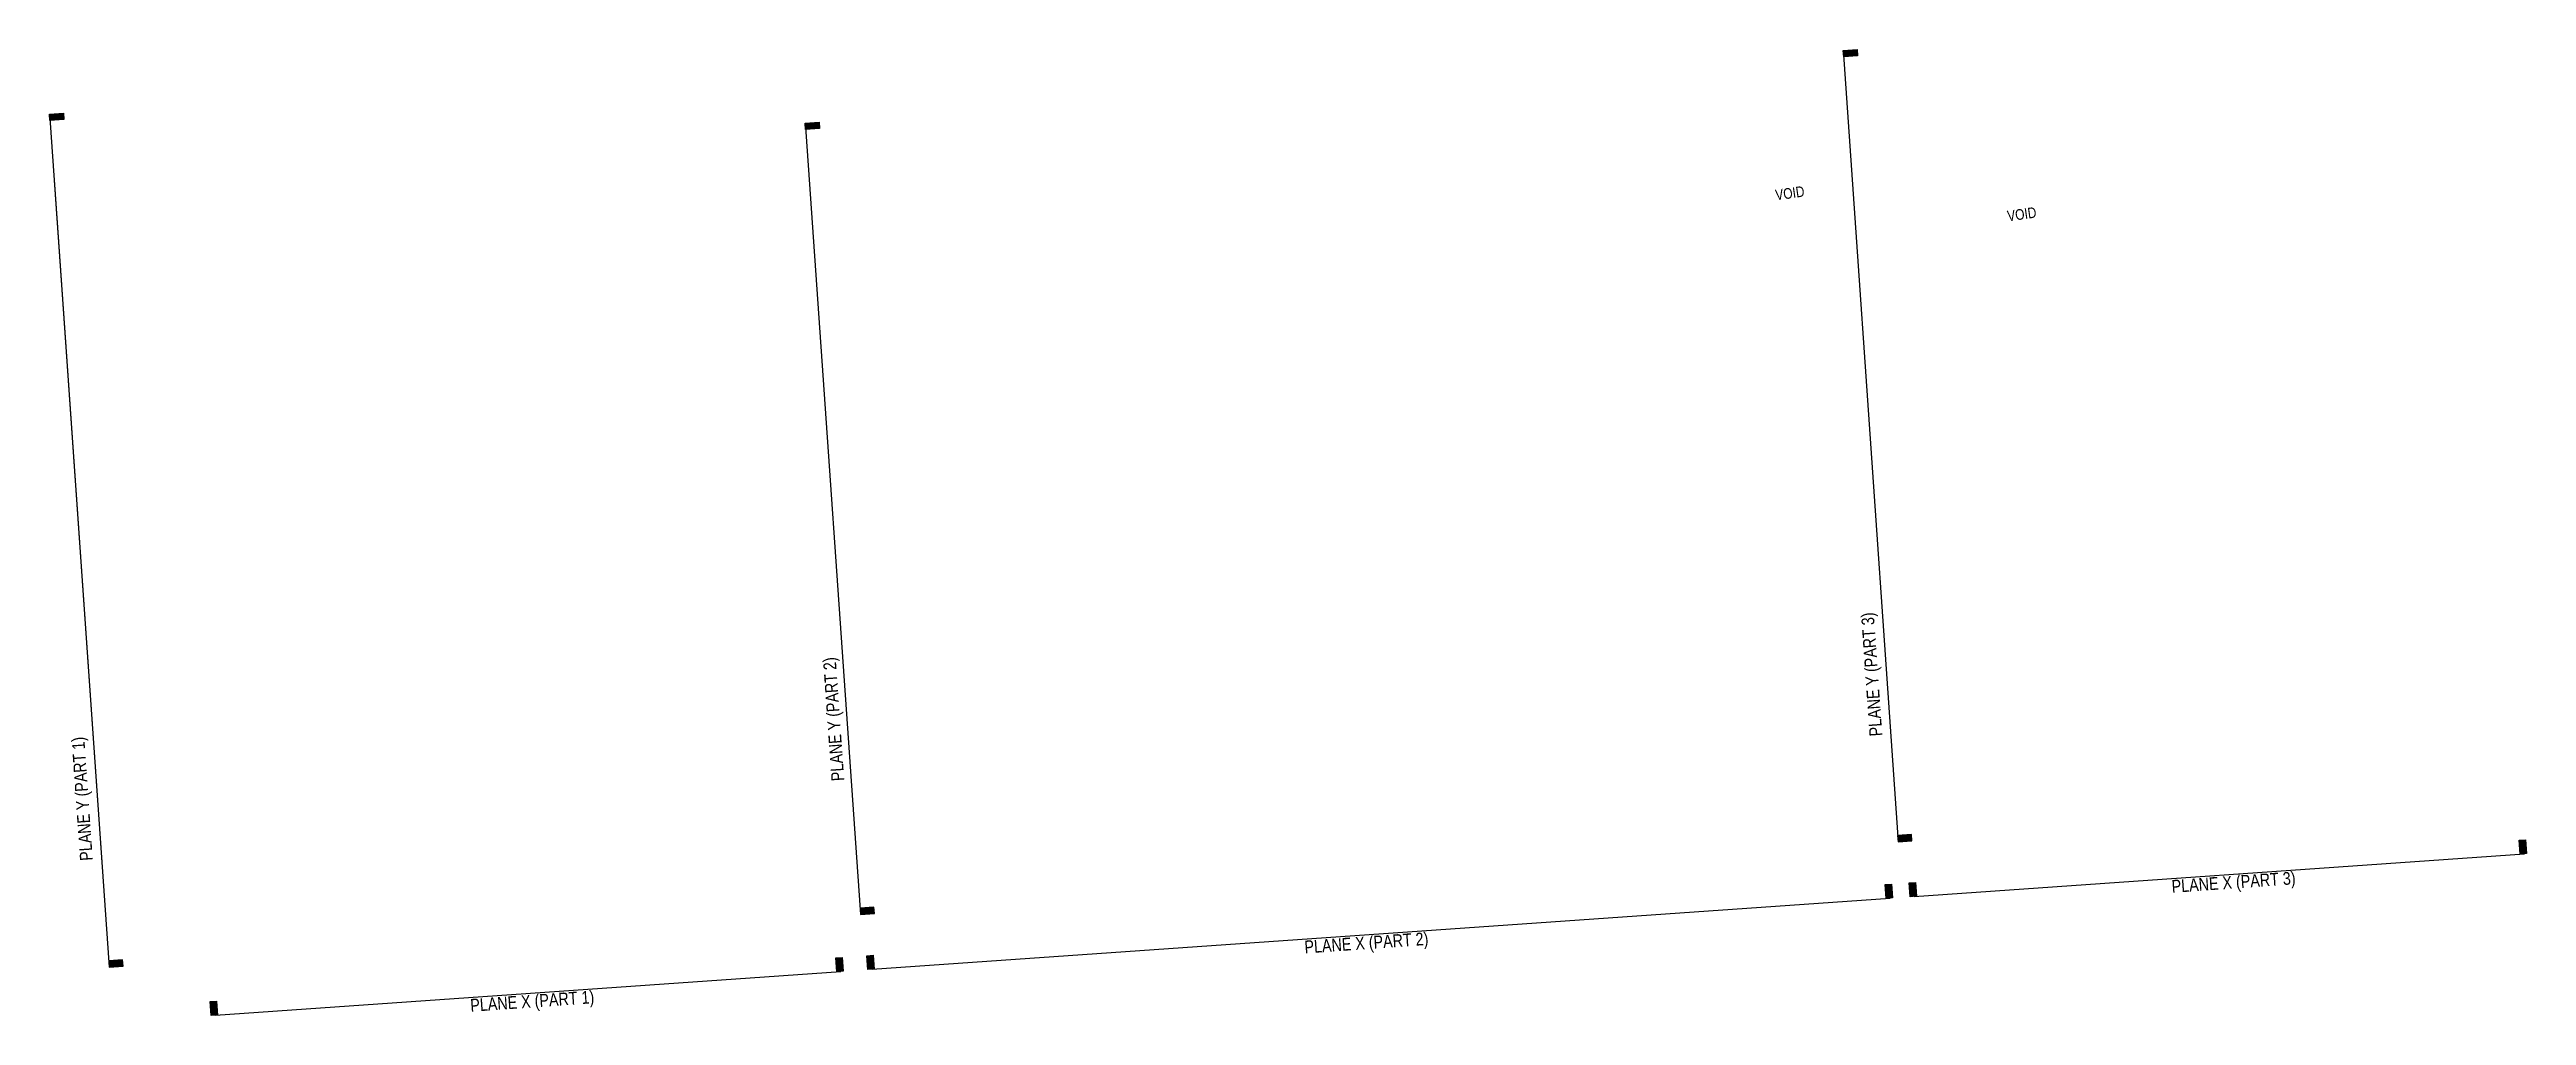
# Model space of a CAD drawing. Header units: metres. Extents: x 833997 to 840297, y 816389 to 819710.
# Drawn here: x 833997 to 835447, y 816389 to 816954 of the extents above; entities that cross this region are included whole.
import ezdxf

# ---------------------------------------------------------------- set-up
doc = ezdxf.new("R2010")
doc.units = ezdxf.units.M
doc.header["$LTSCALE"] = 30
doc.layers.add('AR-TXT-RM_AR_BS_', color=4, linetype='Continuous')
doc.layers.add('RLP031', color=1, linetype='Continuous')
doc.styles.get("Standard").update_dxf_attribs({"font": 'arial.ttf', "width": 0.8})
doc.styles.add('Style-Arial', font='arial.ttf', dxfattribs={"width": 0.8, "height": 2.5})

msp = doc.modelspace()

# ---------------------------------------------------------------- texts
at = {"layer": 'AR-TXT-RM_AR_BS_', "width": 0.8}
for p in [(835007.65, 816865.96), (835143.39, 816853.65)]:
    msp.add_text('VOID', height=6.25, rotation=8.0003, dxfattribs=at).set_placement(p)
at = {"layer": 'AR-TXT-RM_AR_BS_', "style": 'Style-Arial', "width": 0.8}
for s, rotation, p in [('PLANE Y (PART 3)', 94.0003, (835069.82, 816552.49)), ('PLANE Y (PART 2)', 94.0003, (834462.21, 816526.27)), ('PLANE Y (PART 1)', 94.0003, (834022.37, 816479.64)), ('PLANE X (PART 3)', 4.0003, (835239.39, 816460.59)), ('PLANE X (PART 2)', 4.0003, (834731.8, 816425.09)), ('PLANE X (PART 1)', 4.0003, (834243.55, 816390.94))]:
    msp.add_text(s, height=7.5, rotation=rotation, dxfattribs=at).set_placement(p)

# ---------------------------------------------------------------- hatches: boundary and pattern name
at = {"layer": 'RLP031'}
for points in [[(835047.19, 816950.02), (835046.93, 816953.74), (835055.04, 816954.31), (835055.3, 816950.59)], [(833997.26, 816912.83), (833997, 816916.55), (834005.11, 816917.12), (834005.37, 816913.4)], [(834439.54, 816907.53), (834439.28, 816911.25), (834447.39, 816911.81), (834447.65, 816908.09)], [(835078.74, 816494.1), (835079, 816490.38), (835087.11, 816490.95), (835086.85, 816494.67)], [(835446.81, 816483.57), (835443.09, 816483.31), (835442.52, 816491.42), (835446.24, 816491.68)], [(835075.66, 816457.61), (835071.94, 816457.35), (835071.38, 816465.46), (835075.1, 816465.72)], [(835089.71, 816458.6), (835085.99, 816458.34), (835085.42, 816466.45), (835089.14, 816466.71)], [(834471.42, 816451.63), (834471.68, 816447.91), (834479.79, 816448.47), (834479.53, 816452.19)], [(834031.66, 816420.87), (834031.92, 816417.15), (834040.04, 816417.72), (834039.77, 816421.44)], [(834461.49, 816414.66), (834457.77, 816414.4), (834457.2, 816422.51), (834460.92, 816422.77)], [(834479.71, 816415.94), (834475.99, 816415.68), (834475.42, 816423.79), (834479.14, 816424.05)], [(834095.35, 816389.06), (834091.63, 816388.8), (834091.06, 816396.91), (834094.78, 816397.17)]]:
    msp.add_hatch(color=256, dxfattribs=at).paths.add_polyline_path(points)

# ---------------------------------------------------------------- linework, layer by layer
for p, q in [((835047.11, 816951.26), (835079, 816490.38)), ((833997.17, 816914.07, 0), (834031.92, 816417.15)), ((834439.45, 816908.77), (834471.68, 816447.91)), ((833999.7, 816878.01), (834031.92, 816417.15)), ((835088.47, 816458.51), (835445.57, 816483.48)), ((834478.47, 816415.85), (835074.42, 816457.53)), ((834094.11, 816388.97), (834460.25, 816414.58))]:
    msp.add_line(p, q, dxfattribs=at)
for points in [[(835047.19, 816950.02), (835046.93, 816953.74), (835055.04, 816954.31), (835055.3, 816950.59)], [(834439.54, 816907.53), (834439.28, 816911.25), (834447.39, 816911.81), (834447.65, 816908.09)], [(835078.74, 816494.1), (835079, 816490.38), (835087.11, 816490.95), (835086.85, 816494.67)], [(835446.81, 816483.57), (835443.09, 816483.31), (835442.52, 816491.42), (835446.24, 816491.68)], [(835075.66, 816457.61), (835071.94, 816457.35), (835071.38, 816465.46), (835075.1, 816465.72)], [(835089.71, 816458.6), (835085.99, 816458.34), (835085.42, 816466.45), (835089.14, 816466.71)], [(834471.42, 816451.63), (834471.68, 816447.91), (834479.79, 816448.47), (834479.53, 816452.19)], [(834461.49, 816414.66), (834457.77, 816414.4), (834457.2, 816422.51), (834460.92, 816422.77)], [(834479.71, 816415.94), (834475.99, 816415.68), (834475.42, 816423.79), (834479.14, 816424.05)], [(834095.35, 816389.06), (834091.63, 816388.8), (834091.06, 816396.91), (834094.78, 816397.17)]]:
    msp.add_lwpolyline(points, close=True, dxfattribs=at)
at = {"layer": 'RLP031', "elevation": 0}
for points in [[(833997.26, 816912.83), (833997, 816916.55), (834005.11, 816917.12), (834005.37, 816913.4)], [(834031.66, 816420.87), (834031.92, 816417.15), (834040.04, 816417.72), (834039.77, 816421.44)]]:
    msp.add_lwpolyline(points, close=True, dxfattribs=at)

msp.set_redraw_order([(e.dxf.handle, doc.entitydb.next_handle()) for e in msp.query("TEXT MTEXT ATTDEF DIMENSION ARC_DIMENSION")])  # texts and dimensions are drawn at this point

doc.saveas('drawing.dxf')
